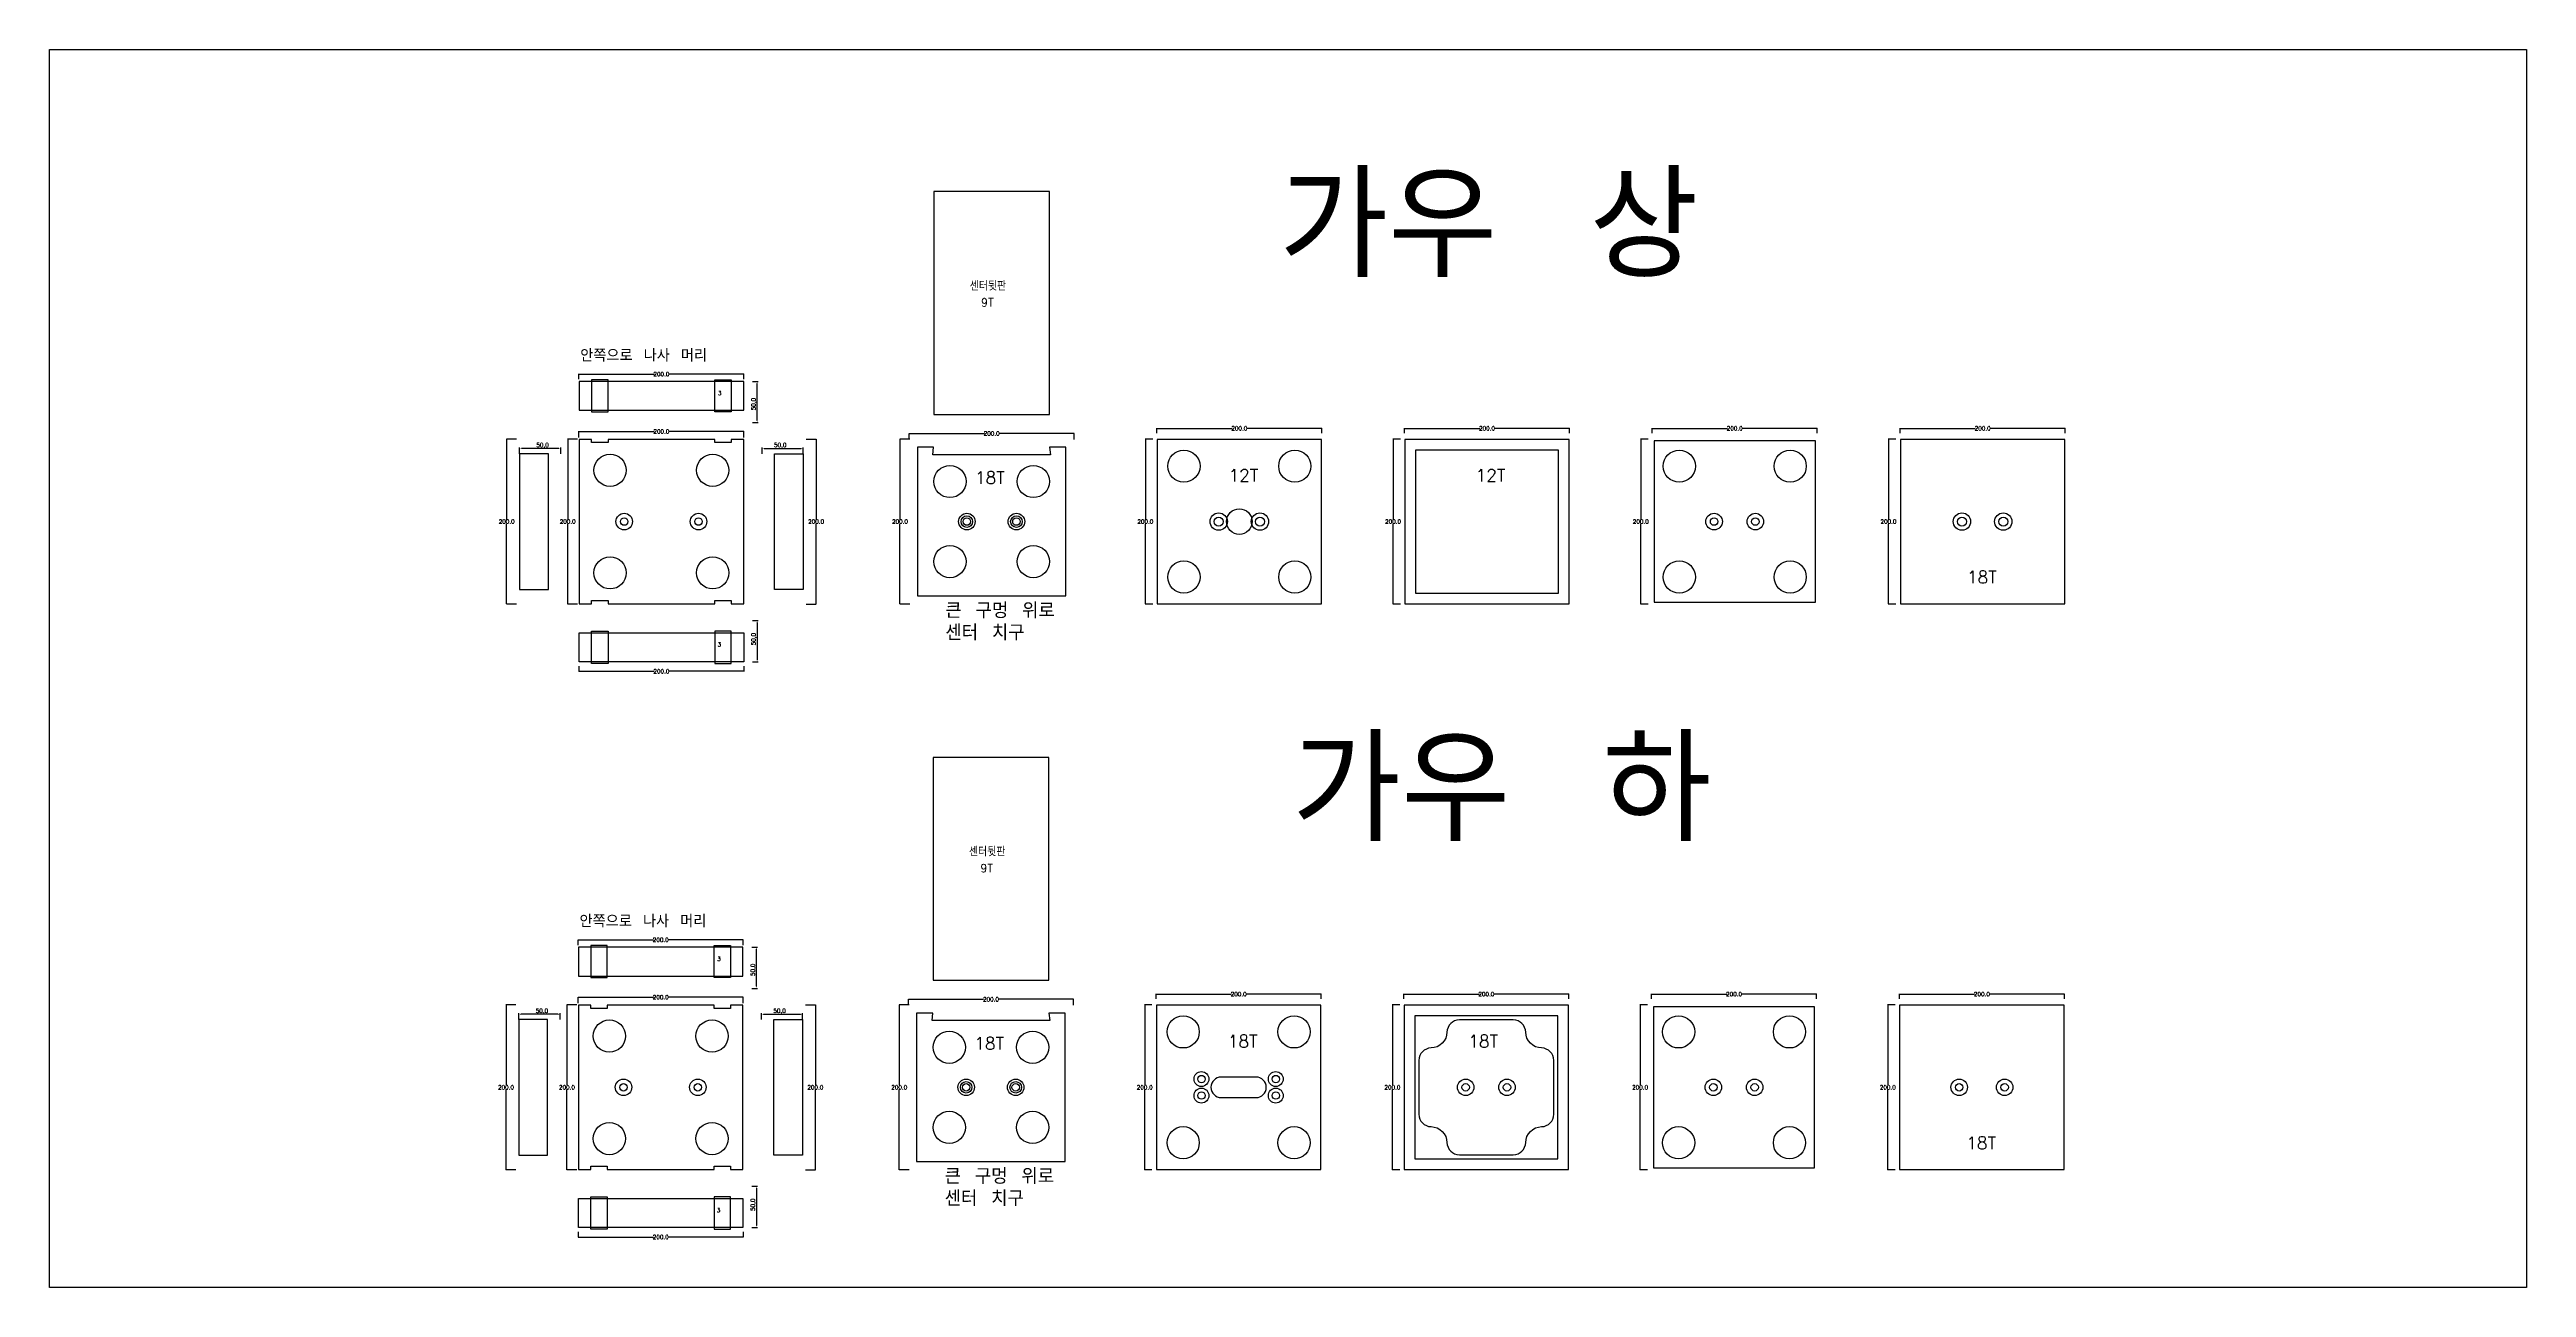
# Model space of a CAD drawing. Header units: millimetres. Extents: x 13291 to 28291, y 200 to 6643.
# Drawn here: x 13291 to 16291, y 4700 to 6200 of the extents above; entities that cross this region are included whole.
import ezdxf

# ---------------------------------------------------------------- set-up
doc = ezdxf.new("R2010")
doc.units = ezdxf.units.MM
for name, color, linetype in [('TEXT', 3, 'Continuous'), ('볼트 구멍', 7, 'Continuous'), ('치구', 7, 'Continuous'), ('치수', 7, 'Continuous')]:
    doc.layers.add(name, color=color, linetype=linetype)
doc.styles.get("Standard").update_dxf_attribs({"font": 'txt.shx', "bigfont": 'whgtxt.shx'})
doc.dimstyles.new('ISO-25', dxfattribs={"dimtxt": 2.5, "dimasz": 2.5, "dimexe": 1.25, "dimexo": 0.625, "dimtad": 1, "dimtxsty": 'Standard', "dimcen": 2.5, "dimadec": 0, "dimazin": 0, "dimtfac": 1, "dimtmove": 0, "dimatfit": 3, "dimfxl": 0, "dimarcsym": 0})
doc.dimstyles.get("Standard").update_dxf_attribs({"dimtxt": 7, "dimasz": 0.18, "dimexe": 0.18, "dimexo": 0.0625, "dimgap": 0.09, "dimtad": 0, "dimtih": 1, "dimtoh": 1, "dimdec": 1, "dimzin": 0, "dimdsep": 46, "dimtxsty": 'Standard', "dimcen": 0.09, "dimadec": 0, "dimazin": 0, "dimtfac": 1, "dimtdec": 1, "dimtofl": 0, "dimtmove": 0, "dimatfit": 3, "dimfxl": 0, "dimtolj": 1, "dimtzin": 0, "dimarcsym": 0})

# ---------------------------------------------------------------- blocks, each defined once
blk = doc.blocks.new('*D528')
at = {"layer": 'Defpoints', "color": 0}
for p in [(14141.3, 4822.4), (14141.3, 4772.4), (14147.5, 4772.4)]:
    blk.add_point(p, dxfattribs=at)
at = {"layer": '치수', "color": 0, "lineweight": -2}
for p, q in [((14142, 4822.4), (14148.8, 4822.4)), ((14147.5, 4819.9), (14147.5, 4774.9)), ((14142, 4772.4), (14148.8, 4772.4))]:
    blk.add_line(p, q, dxfattribs=at)
at = {"layer": '치수', "color": 0}
for points in [[(14147.1, 4819.9), (14147.9, 4819.9), (14147.5, 4822.4)], [(14147.1, 4774.9), (14147.9, 4774.9), (14147.5, 4772.4)]]:
    blk.add_solid(points, dxfattribs=at)
at = {"layer": '치수', "color": 0, "insert": (14144, 4799.9), "char_height": 5, "attachment_point": 5, "rotation": 90}
blk.add_mtext('50,0', dxfattribs=at)
blk = doc.blocks.new('*D529')
at = {"layer": 'Defpoints', "color": 0, "linetype": 'Continuous'}
for p in [(13931.7, 4767.2), (14131.7, 4767.2), (14131.7, 4760.8)]:
    blk.add_point(p, dxfattribs=at)
at = {"layer": '치수', "color": 0, "linetype": 'Continuous', "lineweight": -2}
for p, q in [((13931.7, 4767.2), (13931.7, 4760.7)), ((13931.8, 4760.8), (14022.8, 4760.8)), ((14131.5, 4760.8), (14040.5, 4760.8)), ((14131.7, 4767.2), (14131.7, 4760.7))]:
    blk.add_line(p, q, dxfattribs=at)
at = {"layer": '치수', "color": 0, "linetype": 'Continuous'}
for points in [[(13931.8, 4760.9), (13931.8, 4760.8), (13931.7, 4760.8)], [(14131.5, 4760.9), (14131.5, 4760.8), (14131.7, 4760.8)]]:
    blk.add_solid(points, dxfattribs=at)
at = {"layer": '치수', "color": 0, "linetype": 'Continuous', "insert": (14031.7, 4760.8), "char_height": 5, "attachment_point": 5}
blk.add_mtext('\\A1;200.0', dxfattribs=at)
blk = doc.blocks.new('*D520')
at = {"layer": 'Defpoints', "color": 0, "linetype": 'Continuous'}
for p in [(14626.8, 5042.2), (14617.9, 4842.2), (14626.8, 4842.2)]:
    blk.add_point(p, dxfattribs=at)
at = {"layer": '치수', "color": 0, "linetype": 'Continuous', "lineweight": -2}
for p, q in [((14626.7, 5042.2), (14617.7, 5042.2)), ((14617.9, 5042), (14617.9, 4944.8)), ((14617.9, 4842.4), (14617.9, 4939.6)), ((14626.7, 4842.2), (14617.7, 4842.2))]:
    blk.add_line(p, q, dxfattribs=at)
at = {"layer": '치수', "color": 0, "linetype": 'Continuous'}
for points in [[(14617.8, 5042), (14617.9, 5042), (14617.9, 5042.2)], [(14617.8, 4842.4), (14617.9, 4842.4), (14617.9, 4842.2)]]:
    blk.add_solid(points, dxfattribs=at)
at = {"layer": '치수', "color": 0, "linetype": 'Continuous', "insert": (14617.9, 4942.2), "char_height": 5, "attachment_point": 5}
blk.add_mtext('\\A1;200.0', dxfattribs=at)
blk = doc.blocks.new('*D517')
at = {"layer": 'Defpoints', "color": 0}
for p in [(14141.3, 5112.1), (14147.5, 5112.1), (14141.3, 5062.1)]:
    blk.add_point(p, dxfattribs=at)
at = {"layer": '치수', "color": 0, "lineweight": -2}
for p, q in [((14142, 5112.1), (14148.8, 5112.1)), ((14147.5, 5064.6), (14147.5, 5109.6)), ((14142, 5062.1), (14148.8, 5062.1))]:
    blk.add_line(p, q, dxfattribs=at)
at = {"layer": '치수', "color": 0}
for points in [[(14147.1, 5109.6), (14147.9, 5109.6), (14147.5, 5112.1)], [(14147.1, 5064.6), (14147.9, 5064.6), (14147.5, 5062.1)]]:
    blk.add_solid(points, dxfattribs=at)
at = {"layer": '치수', "color": 0, "insert": (14144, 5084.6), "char_height": 5, "attachment_point": 5, "rotation": 90}
blk.add_mtext('50,0', dxfattribs=at)
blk = doc.blocks.new('*D514')
at = {"layer": 'Defpoints', "color": 0, "linetype": 'Continuous'}
for p in [(13931.7, 5044), (14131.7, 5051.4), (14131.7, 5044)]:
    blk.add_point(p, dxfattribs=at)
at = {"layer": '치수', "color": 0, "linetype": 'Continuous', "lineweight": -2}
for p, q in [((13931.7, 5044.1), (13931.7, 5051.6)), ((13931.8, 5051.4), (14022.8, 5051.4)), ((14131.5, 5051.4), (14040.5, 5051.4)), ((14131.7, 5044.1), (14131.7, 5051.6))]:
    blk.add_line(p, q, dxfattribs=at)
at = {"layer": '치수', "color": 0, "linetype": 'Continuous'}
for points in [[(13931.8, 5051.5), (13931.8, 5051.4), (13931.7, 5051.4)], [(14131.5, 5051.5), (14131.5, 5051.4), (14131.7, 5051.4)]]:
    blk.add_solid(points, dxfattribs=at)
at = {"layer": '치수', "color": 0, "linetype": 'Continuous', "insert": (14031.7, 5051.4), "char_height": 5, "attachment_point": 5}
blk.add_mtext('\\A1;200.0', dxfattribs=at)
blk = doc.blocks.new('*D527')
at = {"layer": 'Defpoints', "color": 0, "linetype": 'Continuous'}
for p in [(13856.4, 5042.2), (13844.3, 4842.2), (13856.4, 4842.2)]:
    blk.add_point(p, dxfattribs=at)
at = {"layer": '치수', "color": 0, "linetype": 'Continuous', "lineweight": -2}
for p, q in [((13856.3, 5042.2), (13844.1, 5042.2)), ((13844.3, 5042), (13844.3, 4944.8)), ((13844.3, 4842.4), (13844.3, 4939.6)), ((13856.3, 4842.2), (13844.1, 4842.2))]:
    blk.add_line(p, q, dxfattribs=at)
at = {"layer": '치수', "color": 0, "linetype": 'Continuous'}
for points in [[(13844.3, 5042), (13844.3, 5042), (13844.3, 5042.2)], [(13844.3, 4842.4), (13844.3, 4842.4), (13844.3, 4842.2)]]:
    blk.add_solid(points, dxfattribs=at)
at = {"layer": '치수', "color": 0, "linetype": 'Continuous', "insert": (13844.3, 4942.2), "char_height": 5, "attachment_point": 5}
blk.add_mtext('\\A1;200.0', dxfattribs=at)
blk = doc.blocks.new('*D525')
at = {"layer": 'Defpoints', "color": 0, "linetype": 'Continuous'}
for p in [(13930.2, 5042.2), (13918.1, 4842.2), (13930.2, 4842.2)]:
    blk.add_point(p, dxfattribs=at)
at = {"layer": '치수', "color": 0, "linetype": 'Continuous', "lineweight": -2}
for p, q in [((13930.1, 5042.2), (13917.9, 5042.2)), ((13918.1, 5042), (13918.1, 4944.8)), ((13918.1, 4842.4), (13918.1, 4939.6)), ((13930.1, 4842.2), (13917.9, 4842.2))]:
    blk.add_line(p, q, dxfattribs=at)
at = {"layer": '치수', "color": 0, "linetype": 'Continuous'}
for points in [[(13918.1, 5042), (13918.2, 5042), (13918.1, 5042.2)], [(13918.1, 4842.4), (13918.2, 4842.4), (13918.1, 4842.2)]]:
    blk.add_solid(points, dxfattribs=at)
at = {"layer": '치수', "color": 0, "linetype": 'Continuous', "insert": (13918.1, 4942.2), "char_height": 5, "attachment_point": 5}
blk.add_mtext('\\A1;200.0', dxfattribs=at)
blk = doc.blocks.new('*D516')
at = {"layer": 'Defpoints', "color": 0}
for p in [(13859.8, 5030.7), (13859.8, 5023.9), (13909.8, 5023.9)]:
    blk.add_point(p, dxfattribs=at)
at = {"layer": '치수', "color": 0, "lineweight": -2}
for p, q in [((13859.8, 5024.5), (13859.8, 5032)), ((13907.3, 5030.7), (13862.3, 5030.7)), ((13909.8, 5024.5), (13909.8, 5032))]:
    blk.add_line(p, q, dxfattribs=at)
at = {"layer": '치수', "color": 0}
for points in [[(13862.3, 5031.1), (13862.3, 5030.3), (13859.8, 5030.7)], [(13907.3, 5031.1), (13907.3, 5030.3), (13909.8, 5030.7)]]:
    blk.add_solid(points, dxfattribs=at)
at = {"layer": '치수', "color": 0, "insert": (13887.8, 5034.2), "char_height": 5, "attachment_point": 5}
blk.add_mtext('50,0', dxfattribs=at)
blk = doc.blocks.new('*D526')
at = {"layer": 'Defpoints', "color": 0, "linetype": 'Continuous'}
for p in [(14207, 5042.2), (14207, 4842.2), (14219, 4842.2)]:
    blk.add_point(p, dxfattribs=at)
at = {"layer": '치수', "color": 0, "linetype": 'Continuous', "lineweight": -2}
for p, q in [((14207, 5042.2), (14219.2, 5042.2)), ((14219, 5042), (14219, 4944.8)), ((14219, 4842.4), (14219, 4939.6)), ((14207, 4842.2), (14219.2, 4842.2))]:
    blk.add_line(p, q, dxfattribs=at)
at = {"layer": '치수', "color": 0, "linetype": 'Continuous'}
for points in [[(14219, 5042), (14219.1, 5042), (14219, 5042.2)], [(14219, 4842.4), (14219.1, 4842.4), (14219, 4842.2)]]:
    blk.add_solid(points, dxfattribs=at)
at = {"layer": '치수', "color": 0, "linetype": 'Continuous', "insert": (14219, 4942.2), "char_height": 5, "attachment_point": 5}
blk.add_mtext('\\A1;200.0', dxfattribs=at)
blk = doc.blocks.new('*D524')
at = {"layer": 'Defpoints', "color": 0, "linetype": 'Continuous'}
for p in [(14332.7, 5042.2), (14320.6, 4842.2), (14332.7, 4842.2)]:
    blk.add_point(p, dxfattribs=at)
at = {"layer": '치수', "color": 0, "linetype": 'Continuous', "lineweight": -2}
for p, q in [((14332.6, 5042.2), (14320.4, 5042.2)), ((14320.6, 5042), (14320.6, 4944.8)), ((14320.6, 4842.4), (14320.6, 4939.6)), ((14332.6, 4842.2), (14320.4, 4842.2))]:
    blk.add_line(p, q, dxfattribs=at)
at = {"layer": '치수', "color": 0, "linetype": 'Continuous'}
for points in [[(14320.6, 5042), (14320.7, 5042), (14320.6, 5042.2)], [(14320.6, 4842.4), (14320.7, 4842.4), (14320.6, 4842.2)]]:
    blk.add_solid(points, dxfattribs=at)
at = {"layer": '치수', "color": 0, "linetype": 'Continuous', "insert": (14320.6, 4942.2), "char_height": 5, "attachment_point": 5}
blk.add_mtext('\\A1;200.0', dxfattribs=at)
blk = doc.blocks.new('*D512')
at = {"layer": 'Defpoints', "color": 0, "linetype": 'Continuous'}
for p in [(14331.7, 5041.5), (14531.7, 5048.9), (14531.7, 5041.5)]:
    blk.add_point(p, dxfattribs=at)
at = {"layer": '치수', "color": 0, "linetype": 'Continuous', "lineweight": -2}
for p, q in [((14331.7, 5041.6), (14331.7, 5049.1)), ((14331.8, 5048.9), (14422.8, 5048.9)), ((14531.5, 5048.9), (14440.5, 5048.9)), ((14531.7, 5041.6), (14531.7, 5049.1))]:
    blk.add_line(p, q, dxfattribs=at)
at = {"layer": '치수', "color": 0, "linetype": 'Continuous'}
for points in [[(14331.8, 5049), (14331.8, 5048.9), (14331.7, 5048.9)], [(14531.5, 5049), (14531.5, 5048.9), (14531.7, 5048.9)]]:
    blk.add_solid(points, dxfattribs=at)
at = {"layer": '치수', "color": 0, "linetype": 'Continuous', "insert": (14431.7, 5048.9), "char_height": 5, "attachment_point": 5}
blk.add_mtext('\\A1;200.0', dxfattribs=at)
blk = doc.blocks.new('*D515')
at = {"layer": 'Defpoints', "color": 0}
for p in [(14153.6, 5023.9), (14203.6, 5030.7), (14203.6, 5023.9)]:
    blk.add_point(p, dxfattribs=at)
at = {"layer": '치수', "color": 0, "lineweight": -2}
for p, q in [((14153.6, 5024.5), (14153.6, 5032)), ((14156.1, 5030.7), (14201.1, 5030.7)), ((14203.6, 5024.5), (14203.6, 5032))]:
    blk.add_line(p, q, dxfattribs=at)
at = {"layer": '치수', "color": 0}
for points in [[(14156.1, 5031.1), (14156.1, 5030.3), (14153.6, 5030.7)], [(14201.1, 5031.1), (14201.1, 5030.3), (14203.6, 5030.7)]]:
    blk.add_solid(points, dxfattribs=at)
at = {"layer": '치수', "color": 0, "insert": (14175.6, 5034.2), "char_height": 5, "attachment_point": 5}
blk.add_mtext('50,0', dxfattribs=at)
blk = doc.blocks.new('*D513')
at = {"layer": 'Defpoints', "color": 0, "linetype": 'Continuous'}
for p in [(13931.7, 5114.5), (14131.7, 5120.9), (14131.7, 5114.5)]:
    blk.add_point(p, dxfattribs=at)
at = {"layer": '치수', "color": 0, "linetype": 'Continuous', "lineweight": -2}
for p, q in [((13931.7, 5114.6), (13931.7, 5121.1)), ((13931.8, 5120.9), (14022.8, 5120.9)), ((14131.5, 5120.9), (14040.5, 5120.9)), ((14131.7, 5114.6), (14131.7, 5121.1))]:
    blk.add_line(p, q, dxfattribs=at)
at = {"layer": '치수', "color": 0, "linetype": 'Continuous'}
for points in [[(13931.8, 5120.9), (13931.8, 5120.9), (13931.7, 5120.9)], [(14131.5, 5120.9), (14131.5, 5120.9), (14131.7, 5120.9)]]:
    blk.add_solid(points, dxfattribs=at)
at = {"layer": '치수', "color": 0, "linetype": 'Continuous', "insert": (14031.7, 5120.9), "char_height": 5, "attachment_point": 5}
blk.add_mtext('\\A1;200.0', dxfattribs=at)
blk = doc.blocks.new('*D510')
at = {"layer": 'Defpoints', "color": 0, "linetype": 'Continuous'}
for p in [(15531.9, 5049.3), (15731.9, 5055.2), (15731.9, 5049.3)]:
    blk.add_point(p, dxfattribs=at)
at = {"layer": '치수', "color": 0, "linetype": 'Continuous', "lineweight": -2}
for p, q in [((15531.9, 5049.4), (15531.9, 5055.4)), ((15532.1, 5055.2), (15623.1, 5055.2)), ((15731.7, 5055.2), (15640.7, 5055.2)), ((15731.9, 5049.4), (15731.9, 5055.4))]:
    blk.add_line(p, q, dxfattribs=at)
at = {"layer": '치수', "color": 0, "linetype": 'Continuous'}
for points in [[(15532.1, 5055.2), (15532.1, 5055.2), (15531.9, 5055.2)], [(15731.7, 5055.2), (15731.7, 5055.2), (15731.9, 5055.2)]]:
    blk.add_solid(points, dxfattribs=at)
at = {"layer": '치수', "color": 0, "linetype": 'Continuous', "insert": (15631.9, 5055.2), "char_height": 5, "attachment_point": 5}
blk.add_mtext('\\A1;200.0', dxfattribs=at)
blk = doc.blocks.new('*D522')
at = {"layer": 'Defpoints', "color": 0, "linetype": 'Continuous'}
for p in [(14931.7, 5049.3), (15131.7, 5055.2), (15131.7, 5049.3)]:
    blk.add_point(p, dxfattribs=at)
at = {"layer": '치수', "color": 0, "linetype": 'Continuous', "lineweight": -2}
for p, q in [((14931.7, 5049.4), (14931.7, 5055.4)), ((14931.8, 5055.2), (15022.8, 5055.2)), ((15131.5, 5055.2), (15040.5, 5055.2)), ((15131.7, 5049.4), (15131.7, 5055.4))]:
    blk.add_line(p, q, dxfattribs=at)
at = {"layer": '치수', "color": 0, "linetype": 'Continuous'}
for points in [[(14931.8, 5055.2), (14931.8, 5055.2), (14931.7, 5055.2)], [(15131.5, 5055.2), (15131.5, 5055.2), (15131.7, 5055.2)]]:
    blk.add_solid(points, dxfattribs=at)
at = {"layer": '치수', "color": 0, "linetype": 'Continuous', "insert": (15031.7, 5055.2), "char_height": 5, "attachment_point": 5}
blk.add_mtext('\\A1;200.0', dxfattribs=at)
blk = doc.blocks.new('*D521')
at = {"layer": 'Defpoints', "color": 0, "linetype": 'Continuous'}
for p in [(14926.8, 5042.2), (14917.9, 4842.2), (14926.8, 4842.2)]:
    blk.add_point(p, dxfattribs=at)
at = {"layer": '치수', "color": 0, "linetype": 'Continuous', "lineweight": -2}
for p, q in [((14926.7, 5042.2), (14917.7, 5042.2)), ((14917.9, 5042), (14917.9, 4944.8)), ((14917.9, 4842.4), (14917.9, 4939.6)), ((14926.7, 4842.2), (14917.7, 4842.2))]:
    blk.add_line(p, q, dxfattribs=at)
at = {"layer": '치수', "color": 0, "linetype": 'Continuous'}
for points in [[(14917.8, 5042), (14917.9, 5042), (14917.9, 5042.2)], [(14917.8, 4842.4), (14917.9, 4842.4), (14917.9, 4842.2)]]:
    blk.add_solid(points, dxfattribs=at)
at = {"layer": '치수', "color": 0, "linetype": 'Continuous', "insert": (14917.9, 4942.2), "char_height": 5, "attachment_point": 5}
blk.add_mtext('\\A1;200.0', dxfattribs=at)
blk = doc.blocks.new('*D523')
at = {"layer": 'Defpoints', "color": 0, "linetype": 'Continuous'}
for p in [(14631.7, 5049.3), (14831.7, 5055.2), (14831.7, 5049.3)]:
    blk.add_point(p, dxfattribs=at)
at = {"layer": '치수', "color": 0, "linetype": 'Continuous', "lineweight": -2}
for p, q in [((14631.7, 5049.4), (14631.7, 5055.4)), ((14631.8, 5055.2), (14722.8, 5055.2)), ((14831.5, 5055.2), (14740.5, 5055.2)), ((14831.7, 5049.4), (14831.7, 5055.4))]:
    blk.add_line(p, q, dxfattribs=at)
at = {"layer": '치수', "color": 0, "linetype": 'Continuous'}
for points in [[(14631.8, 5055.2), (14631.8, 5055.2), (14631.7, 5055.2)], [(14831.5, 5055.2), (14831.5, 5055.2), (14831.7, 5055.2)]]:
    blk.add_solid(points, dxfattribs=at)
at = {"layer": '치수', "color": 0, "linetype": 'Continuous', "insert": (14731.7, 5055.2), "char_height": 5, "attachment_point": 5}
blk.add_mtext('\\A1;200.0', dxfattribs=at)
blk = doc.blocks.new('*D519')
at = {"layer": 'Defpoints', "color": 0, "linetype": 'Continuous'}
for p in [(15226.8, 5042.2), (15217.9, 4842.2), (15226.8, 4842.2)]:
    blk.add_point(p, dxfattribs=at)
at = {"layer": '치수', "color": 0, "linetype": 'Continuous', "lineweight": -2}
for p, q in [((15226.7, 5042.2), (15217.7, 5042.2)), ((15217.9, 5042), (15217.9, 4944.8)), ((15217.9, 4842.4), (15217.9, 4939.6)), ((15226.7, 4842.2), (15217.7, 4842.2))]:
    blk.add_line(p, q, dxfattribs=at)
at = {"layer": '치수', "color": 0, "linetype": 'Continuous'}
for points in [[(15217.8, 5042), (15217.9, 5042), (15217.9, 5042.2)], [(15217.8, 4842.4), (15217.9, 4842.4), (15217.9, 4842.2)]]:
    blk.add_solid(points, dxfattribs=at)
at = {"layer": '치수', "color": 0, "linetype": 'Continuous', "insert": (15217.9, 4942.2), "char_height": 5, "attachment_point": 5}
blk.add_mtext('\\A1;200.0', dxfattribs=at)
blk = doc.blocks.new('*D518')
at = {"layer": 'Defpoints', "color": 0, "linetype": 'Continuous'}
for p in [(15526.8, 5042.2), (15517.9, 4842.2), (15526.8, 4842.2)]:
    blk.add_point(p, dxfattribs=at)
at = {"layer": '치수', "color": 0, "linetype": 'Continuous', "lineweight": -2}
for p, q in [((15526.7, 5042.2), (15517.7, 5042.2)), ((15517.9, 5042), (15517.9, 4944.8)), ((15517.9, 4842.4), (15517.9, 4939.6)), ((15526.7, 4842.2), (15517.7, 4842.2))]:
    blk.add_line(p, q, dxfattribs=at)
at = {"layer": '치수', "color": 0, "linetype": 'Continuous'}
for points in [[(15517.8, 5042), (15517.9, 5042), (15517.9, 5042.2)], [(15517.8, 4842.4), (15517.9, 4842.4), (15517.9, 4842.2)]]:
    blk.add_solid(points, dxfattribs=at)
at = {"layer": '치수', "color": 0, "linetype": 'Continuous', "insert": (15517.9, 4942.2), "char_height": 5, "attachment_point": 5}
blk.add_mtext('\\A1;200.0', dxfattribs=at)
blk = doc.blocks.new('*D511')
at = {"layer": 'Defpoints', "color": 0, "linetype": 'Continuous'}
for p in [(15231.7, 5049.3), (15431.7, 5055.2), (15431.7, 5049.3)]:
    blk.add_point(p, dxfattribs=at)
at = {"layer": '치수', "color": 0, "linetype": 'Continuous', "lineweight": -2}
for p, q in [((15231.7, 5049.4), (15231.7, 5055.4)), ((15231.8, 5055.2), (15322.8, 5055.2)), ((15431.5, 5055.2), (15340.5, 5055.2)), ((15431.7, 5049.4), (15431.7, 5055.4))]:
    blk.add_line(p, q, dxfattribs=at)
at = {"layer": '치수', "color": 0, "linetype": 'Continuous'}
for points in [[(15231.8, 5055.2), (15231.8, 5055.2), (15231.7, 5055.2)], [(15431.5, 5055.2), (15431.5, 5055.2), (15431.7, 5055.2)]]:
    blk.add_solid(points, dxfattribs=at)
at = {"layer": '치수', "color": 0, "linetype": 'Continuous', "insert": (15331.7, 5055.2), "char_height": 5, "attachment_point": 5}
blk.add_mtext('\\A1;200.0', dxfattribs=at)
blk = doc.blocks.new('*D546')
at = {"layer": 'Defpoints', "color": 0, "linetype": 'Continuous'}
for p in [(15527.6, 5727.7), (15518.7, 5527.7), (15527.6, 5527.7)]:
    blk.add_point(p, dxfattribs=at)
at = {"layer": '치수', "color": 0, "linetype": 'Continuous', "lineweight": -2}
for p, q in [((15527.6, 5727.7), (15518.5, 5727.7)), ((15518.7, 5727.5), (15518.7, 5630.3)), ((15518.7, 5527.9), (15518.7, 5625.1)), ((15527.6, 5527.7), (15518.5, 5527.7))]:
    blk.add_line(p, q, dxfattribs=at)
at = {"layer": '치수', "color": 0, "linetype": 'Continuous'}
for points in [[(15518.7, 5727.5), (15518.7, 5727.5), (15518.7, 5727.7)], [(15518.7, 5527.9), (15518.7, 5527.9), (15518.7, 5527.7)]]:
    blk.add_solid(points, dxfattribs=at)
at = {"layer": '치수', "color": 0, "linetype": 'Continuous', "insert": (15518.7, 5627.7), "char_height": 5, "attachment_point": 5}
blk.add_mtext('\\A1;200.0', dxfattribs=at)
blk = doc.blocks.new('*D545')
at = {"layer": 'Defpoints', "color": 0, "linetype": 'Continuous'}
for p in [(15227.6, 5727.7), (15218.7, 5527.7), (15227.6, 5527.7)]:
    blk.add_point(p, dxfattribs=at)
at = {"layer": '치수', "color": 0, "linetype": 'Continuous', "lineweight": -2}
for p, q in [((15227.6, 5727.7), (15218.5, 5727.7)), ((15218.7, 5727.5), (15218.7, 5630.3)), ((15218.7, 5527.9), (15218.7, 5625.1)), ((15227.6, 5527.7), (15218.5, 5527.7))]:
    blk.add_line(p, q, dxfattribs=at)
at = {"layer": '치수', "color": 0, "linetype": 'Continuous'}
for points in [[(15218.7, 5727.5), (15218.7, 5727.5), (15218.7, 5727.7)], [(15218.7, 5527.9), (15218.7, 5527.9), (15218.7, 5527.7)]]:
    blk.add_solid(points, dxfattribs=at)
at = {"layer": '치수', "color": 0, "linetype": 'Continuous', "insert": (15218.7, 5627.7), "char_height": 5, "attachment_point": 5}
blk.add_mtext('\\A1;200.0', dxfattribs=at)
blk = doc.blocks.new('*D543')
at = {"layer": 'Defpoints', "color": 0, "linetype": 'Continuous'}
for p in [(14927.6, 5727.7), (14918.7, 5527.7), (14927.6, 5527.7)]:
    blk.add_point(p, dxfattribs=at)
at = {"layer": '치수', "color": 0, "linetype": 'Continuous', "lineweight": -2}
for p, q in [((14927.6, 5727.7), (14918.5, 5727.7)), ((14918.7, 5727.5), (14918.7, 5630.3)), ((14918.7, 5527.9), (14918.7, 5625.1)), ((14927.6, 5527.7), (14918.5, 5527.7))]:
    blk.add_line(p, q, dxfattribs=at)
at = {"layer": '치수', "color": 0, "linetype": 'Continuous'}
for points in [[(14918.7, 5727.5), (14918.7, 5727.5), (14918.7, 5727.7)], [(14918.7, 5527.9), (14918.7, 5527.9), (14918.7, 5527.7)]]:
    blk.add_solid(points, dxfattribs=at)
at = {"layer": '치수', "color": 0, "linetype": 'Continuous', "insert": (14918.7, 5627.7), "char_height": 5, "attachment_point": 5}
blk.add_mtext('\\A1;200.0', dxfattribs=at)
blk = doc.blocks.new('*D538')
at = {"layer": 'Defpoints', "color": 0, "linetype": 'Continuous'}
for p in [(14207.8, 5727.7), (14207.8, 5527.7), (14219.9, 5527.7)]:
    blk.add_point(p, dxfattribs=at)
at = {"layer": '치수', "color": 0, "linetype": 'Continuous', "lineweight": -2}
for p, q in [((14207.9, 5727.7), (14220.1, 5727.7)), ((14219.9, 5727.5), (14219.9, 5630.3)), ((14219.9, 5527.9), (14219.9, 5625.1)), ((14207.9, 5527.7), (14220.1, 5527.7))]:
    blk.add_line(p, q, dxfattribs=at)
at = {"layer": '치수', "color": 0, "linetype": 'Continuous'}
for points in [[(14219.8, 5727.5), (14219.9, 5727.5), (14219.9, 5727.7)], [(14219.8, 5527.9), (14219.9, 5527.9), (14219.9, 5527.7)]]:
    blk.add_solid(points, dxfattribs=at)
at = {"layer": '치수', "color": 0, "linetype": 'Continuous', "insert": (14219.9, 5627.7), "char_height": 5, "attachment_point": 5}
blk.add_mtext('\\A1;200.0', dxfattribs=at)
blk = doc.blocks.new('*D536')
at = {"layer": 'Defpoints', "color": 0, "linetype": 'Continuous'}
for p in [(13931.1, 5727.7), (13919, 5527.7), (13931.1, 5527.7)]:
    blk.add_point(p, dxfattribs=at)
at = {"layer": '치수', "color": 0, "linetype": 'Continuous', "lineweight": -2}
for p, q in [((13931, 5727.7), (13918.8, 5727.7)), ((13919, 5727.5), (13919, 5630.3)), ((13919, 5527.9), (13919, 5625.1)), ((13931, 5527.7), (13918.8, 5527.7))]:
    blk.add_line(p, q, dxfattribs=at)
at = {"layer": '치수', "color": 0, "linetype": 'Continuous'}
for points in [[(13919, 5727.5), (13919, 5727.5), (13919, 5727.7)], [(13919, 5527.9), (13919, 5527.9), (13919, 5527.7)]]:
    blk.add_solid(points, dxfattribs=at)
at = {"layer": '치수', "color": 0, "linetype": 'Continuous', "insert": (13919, 5627.7), "char_height": 5, "attachment_point": 5}
blk.add_mtext('\\A1;200.0', dxfattribs=at)
blk = doc.blocks.new('*D535')
at = {"layer": 'Defpoints', "color": 0, "linetype": 'Continuous'}
for p in [(13857.2, 5727.7), (13845.1, 5527.7), (13857.2, 5527.7)]:
    blk.add_point(p, dxfattribs=at)
at = {"layer": '치수', "color": 0, "linetype": 'Continuous', "lineweight": -2}
for p, q in [((13857.2, 5727.7), (13845, 5727.7)), ((13845.1, 5727.5), (13845.1, 5630.3)), ((13845.1, 5527.9), (13845.1, 5625.1)), ((13857.2, 5527.7), (13845, 5527.7))]:
    blk.add_line(p, q, dxfattribs=at)
at = {"layer": '치수', "color": 0, "linetype": 'Continuous'}
for points in [[(13845.1, 5727.5), (13845.2, 5727.5), (13845.1, 5727.7)], [(13845.1, 5527.9), (13845.2, 5527.9), (13845.1, 5527.7)]]:
    blk.add_solid(points, dxfattribs=at)
at = {"layer": '치수', "color": 0, "linetype": 'Continuous', "insert": (13845.1, 5627.7), "char_height": 5, "attachment_point": 5}
blk.add_mtext('\\A1;200.0', dxfattribs=at)
blk = doc.blocks.new('*D532')
at = {"layer": 'Defpoints', "color": 0, "linetype": 'Continuous'}
for p in [(14627.6, 5727.7), (14618.7, 5527.7), (14627.6, 5527.7)]:
    blk.add_point(p, dxfattribs=at)
at = {"layer": '치수', "color": 0, "linetype": 'Continuous', "lineweight": -2}
for p, q in [((14627.6, 5727.7), (14618.5, 5727.7)), ((14618.7, 5727.5), (14618.7, 5630.3)), ((14618.7, 5527.9), (14618.7, 5625.1)), ((14627.6, 5527.7), (14618.5, 5527.7))]:
    blk.add_line(p, q, dxfattribs=at)
at = {"layer": '치수', "color": 0, "linetype": 'Continuous'}
for points in [[(14618.7, 5727.5), (14618.7, 5727.5), (14618.7, 5727.7)], [(14618.7, 5527.9), (14618.7, 5527.9), (14618.7, 5527.7)]]:
    blk.add_solid(points, dxfattribs=at)
at = {"layer": '치수', "color": 0, "linetype": 'Continuous', "insert": (14618.7, 5627.7), "char_height": 5, "attachment_point": 5}
blk.add_mtext('\\A1;200.0', dxfattribs=at)
blk = doc.blocks.new('*D531')
at = {"layer": 'Defpoints', "color": 0, "linetype": 'Continuous'}
for p in [(13932.5, 5452.7), (14132.5, 5452.7), (14132.5, 5446.3)]:
    blk.add_point(p, dxfattribs=at)
at = {"layer": '치수', "color": 0, "linetype": 'Continuous', "lineweight": -2}
for p, q in [((13932.5, 5452.7), (13932.5, 5446.2)), ((13932.7, 5446.3), (14023.7, 5446.3)), ((14132.3, 5446.3), (14041.4, 5446.3)), ((14132.5, 5452.7), (14132.5, 5446.2))]:
    blk.add_line(p, q, dxfattribs=at)
at = {"layer": '치수', "color": 0, "linetype": 'Continuous'}
for points in [[(13932.7, 5446.4), (13932.7, 5446.3), (13932.5, 5446.3)], [(14132.3, 5446.4), (14132.3, 5446.3), (14132.5, 5446.3)]]:
    blk.add_solid(points, dxfattribs=at)
at = {"layer": '치수', "color": 0, "linetype": 'Continuous', "insert": (14032.5, 5446.3), "char_height": 5, "attachment_point": 5}
blk.add_mtext('\\A1;200.0', dxfattribs=at)
blk = doc.blocks.new('*D530')
at = {"layer": 'Defpoints', "color": 0}
for p in [(14142.2, 5507.8), (14142.2, 5457.8), (14148.4, 5457.8)]:
    blk.add_point(p, dxfattribs=at)
at = {"layer": '치수', "color": 0, "lineweight": -2}
for p, q in [((14142.8, 5507.8), (14149.6, 5507.8)), ((14148.4, 5505.3), (14148.4, 5460.3)), ((14142.8, 5457.8), (14149.6, 5457.8))]:
    blk.add_line(p, q, dxfattribs=at)
at = {"layer": '치수', "color": 0}
for points in [[(14148, 5505.3), (14148.8, 5505.3), (14148.4, 5507.8)], [(14148, 5460.3), (14148.8, 5460.3), (14148.4, 5457.8)]]:
    blk.add_solid(points, dxfattribs=at)
at = {"layer": '치수', "color": 0, "insert": (14144.8, 5485.3), "char_height": 5, "attachment_point": 5, "rotation": 90}
blk.add_mtext('50,0', dxfattribs=at)
blk = doc.blocks.new('*D540')
at = {"layer": 'Defpoints', "color": 0, "linetype": 'Continuous'}
for p in [(13932.5, 5800), (14132.5, 5806.4), (14132.5, 5800)]:
    blk.add_point(p, dxfattribs=at)
at = {"layer": '치수', "color": 0, "linetype": 'Continuous', "lineweight": -2}
for p, q in [((13932.5, 5800.1), (13932.5, 5806.6)), ((13932.7, 5806.4), (14023.7, 5806.4)), ((14132.3, 5806.4), (14041.4, 5806.4)), ((14132.5, 5800.1), (14132.5, 5806.6))]:
    blk.add_line(p, q, dxfattribs=at)
at = {"layer": '치수', "color": 0, "linetype": 'Continuous'}
for points in [[(13932.7, 5806.4), (13932.7, 5806.4), (13932.5, 5806.4)], [(14132.3, 5806.4), (14132.3, 5806.4), (14132.5, 5806.4)]]:
    blk.add_solid(points, dxfattribs=at)
at = {"layer": '치수', "color": 0, "linetype": 'Continuous', "insert": (14032.5, 5806.4), "char_height": 5, "attachment_point": 5}
blk.add_mtext('\\A1;200.0', dxfattribs=at)
blk = doc.blocks.new('*D534')
at = {"layer": 'Defpoints', "color": 0, "linetype": 'Continuous'}
for p in [(14132.5, 5736.9), (13932.5, 5729.5), (14132.5, 5729.5)]:
    blk.add_point(p, dxfattribs=at)
at = {"layer": '치수', "color": 0, "linetype": 'Continuous', "lineweight": -2}
for p, q in [((13932.5, 5729.6), (13932.5, 5737.1)), ((13932.7, 5736.9), (14023.7, 5736.9)), ((14132.3, 5736.9), (14041.4, 5736.9)), ((14132.5, 5729.6), (14132.5, 5737.1))]:
    blk.add_line(p, q, dxfattribs=at)
at = {"layer": '치수', "color": 0, "linetype": 'Continuous'}
for points in [[(13932.7, 5737), (13932.7, 5736.9), (13932.5, 5736.9)], [(14132.3, 5737), (14132.3, 5736.9), (14132.5, 5736.9)]]:
    blk.add_solid(points, dxfattribs=at)
at = {"layer": '치수', "color": 0, "linetype": 'Continuous', "insert": (14032.5, 5736.9), "char_height": 5, "attachment_point": 5}
blk.add_mtext('\\A1;200.0', dxfattribs=at)
blk = doc.blocks.new('*D537')
at = {"layer": 'Defpoints', "color": 0}
for p in [(13860.6, 5716.2), (13860.6, 5709.4), (13910.6, 5709.4)]:
    blk.add_point(p, dxfattribs=at)
at = {"layer": '치수', "color": 0, "lineweight": -2}
for p, q in [((13860.6, 5710), (13860.6, 5717.4)), ((13908.1, 5716.2), (13863.1, 5716.2)), ((13910.6, 5710), (13910.6, 5717.4))]:
    blk.add_line(p, q, dxfattribs=at)
at = {"layer": '치수', "color": 0}
for points in [[(13863.1, 5716.6), (13863.1, 5715.8), (13860.6, 5716.2)], [(13908.1, 5716.6), (13908.1, 5715.8), (13910.6, 5716.2)]]:
    blk.add_solid(points, dxfattribs=at)
at = {"layer": '치수', "color": 0, "insert": (13888.6, 5719.7), "char_height": 5, "attachment_point": 5}
blk.add_mtext('50,0', dxfattribs=at)
blk = doc.blocks.new('*D533')
at = {"layer": 'Defpoints', "color": 0}
for p in [(14142.2, 5797.6), (14148.4, 5797.6), (14142.2, 5747.6)]:
    blk.add_point(p, dxfattribs=at)
at = {"layer": '치수', "color": 0, "lineweight": -2}
for p, q in [((14142.8, 5797.6), (14149.6, 5797.6)), ((14148.4, 5750.1), (14148.4, 5795.1)), ((14142.8, 5747.6), (14149.6, 5747.6))]:
    blk.add_line(p, q, dxfattribs=at)
at = {"layer": '치수', "color": 0}
for points in [[(14148, 5795.1), (14148.8, 5795.1), (14148.4, 5797.6)], [(14148, 5750.1), (14148.8, 5750.1), (14148.4, 5747.6)]]:
    blk.add_solid(points, dxfattribs=at)
at = {"layer": '치수', "color": 0, "insert": (14144.8, 5770.1), "char_height": 5, "attachment_point": 5, "rotation": 90}
blk.add_mtext('50,0', dxfattribs=at)
blk = doc.blocks.new('*D539')
at = {"layer": 'Defpoints', "color": 0}
for p in [(14154.4, 5709.4), (14204.4, 5716.2), (14204.4, 5709.4)]:
    blk.add_point(p, dxfattribs=at)
at = {"layer": '치수', "color": 0, "lineweight": -2}
for p, q in [((14154.4, 5710), (14154.4, 5717.4)), ((14156.9, 5716.2), (14201.9, 5716.2)), ((14204.4, 5710), (14204.4, 5717.4))]:
    blk.add_line(p, q, dxfattribs=at)
at = {"layer": '치수', "color": 0}
for points in [[(14156.9, 5716.6), (14156.9, 5715.8), (14154.4, 5716.2)], [(14201.9, 5716.6), (14201.9, 5715.8), (14204.4, 5716.2)]]:
    blk.add_solid(points, dxfattribs=at)
at = {"layer": '치수', "color": 0, "insert": (14176.4, 5719.7), "char_height": 5, "attachment_point": 5}
blk.add_mtext('50,0', dxfattribs=at)
blk = doc.blocks.new('*D541')
at = {"layer": 'Defpoints', "color": 0, "linetype": 'Continuous'}
for p in [(15532.8, 5734.8), (15732.8, 5740.7), (15732.8, 5734.8)]:
    blk.add_point(p, dxfattribs=at)
at = {"layer": '치수', "color": 0, "linetype": 'Continuous', "lineweight": -2}
for p, q in [((15532.8, 5734.9), (15532.8, 5740.9)), ((15532.9, 5740.7), (15623.9, 5740.7)), ((15732.6, 5740.7), (15641.6, 5740.7)), ((15732.8, 5734.9), (15732.8, 5740.9))]:
    blk.add_line(p, q, dxfattribs=at)
at = {"layer": '치수', "color": 0, "linetype": 'Continuous'}
for points in [[(15532.9, 5740.7), (15532.9, 5740.7), (15532.8, 5740.7)], [(15732.6, 5740.7), (15732.6, 5740.7), (15732.8, 5740.7)]]:
    blk.add_solid(points, dxfattribs=at)
at = {"layer": '치수', "color": 0, "linetype": 'Continuous', "insert": (15632.8, 5740.7), "char_height": 5, "attachment_point": 5}
blk.add_mtext('\\A1;200.0', dxfattribs=at)
blk = doc.blocks.new('*D542')
at = {"layer": 'Defpoints', "color": 0, "linetype": 'Continuous'}
for p in [(14932.5, 5734.8), (15132.5, 5740.7), (15132.5, 5734.8)]:
    blk.add_point(p, dxfattribs=at)
at = {"layer": '치수', "color": 0, "linetype": 'Continuous', "lineweight": -2}
for p, q in [((14932.5, 5734.9), (14932.5, 5740.9)), ((14932.7, 5740.7), (15023.7, 5740.7)), ((15132.3, 5740.7), (15041.4, 5740.7)), ((15132.5, 5734.9), (15132.5, 5740.9))]:
    blk.add_line(p, q, dxfattribs=at)
at = {"layer": '치수', "color": 0, "linetype": 'Continuous'}
for points in [[(14932.7, 5740.7), (14932.7, 5740.7), (14932.5, 5740.7)], [(15132.3, 5740.7), (15132.3, 5740.7), (15132.5, 5740.7)]]:
    blk.add_solid(points, dxfattribs=at)
at = {"layer": '치수', "color": 0, "linetype": 'Continuous', "insert": (15032.5, 5740.7), "char_height": 5, "attachment_point": 5}
blk.add_mtext('\\A1;200.0', dxfattribs=at)
blk = doc.blocks.new('*D544')
at = {"layer": 'Defpoints', "color": 0, "linetype": 'Continuous'}
for p in [(14632.5, 5734.8), (14832.5, 5740.7), (14832.5, 5734.8)]:
    blk.add_point(p, dxfattribs=at)
at = {"layer": '치수', "color": 0, "linetype": 'Continuous', "lineweight": -2}
for p, q in [((14632.5, 5734.9), (14632.5, 5740.9)), ((14632.7, 5740.7), (14723.7, 5740.7)), ((14832.3, 5740.7), (14741.4, 5740.7)), ((14832.5, 5734.9), (14832.5, 5740.9))]:
    blk.add_line(p, q, dxfattribs=at)
at = {"layer": '치수', "color": 0, "linetype": 'Continuous'}
for points in [[(14632.7, 5740.7), (14632.7, 5740.7), (14632.5, 5740.7)], [(14832.3, 5740.7), (14832.3, 5740.7), (14832.5, 5740.7)]]:
    blk.add_solid(points, dxfattribs=at)
at = {"layer": '치수', "color": 0, "linetype": 'Continuous', "insert": (14732.5, 5740.7), "char_height": 5, "attachment_point": 5}
blk.add_mtext('\\A1;200.0', dxfattribs=at)
blk = doc.blocks.new('*D547')
at = {"layer": 'Defpoints', "color": 0, "linetype": 'Continuous'}
for p in [(15232.5, 5734.8), (15432.5, 5740.7), (15432.5, 5734.8)]:
    blk.add_point(p, dxfattribs=at)
at = {"layer": '치수', "color": 0, "linetype": 'Continuous', "lineweight": -2}
for p, q in [((15232.5, 5734.9), (15232.5, 5740.9)), ((15232.7, 5740.7), (15323.7, 5740.7)), ((15432.3, 5740.7), (15341.4, 5740.7)), ((15432.5, 5734.9), (15432.5, 5740.9))]:
    blk.add_line(p, q, dxfattribs=at)
at = {"layer": '치수', "color": 0, "linetype": 'Continuous'}
for points in [[(15232.7, 5740.7), (15232.7, 5740.7), (15232.5, 5740.7)], [(15432.3, 5740.7), (15432.3, 5740.7), (15432.5, 5740.7)]]:
    blk.add_solid(points, dxfattribs=at)
at = {"layer": '치수', "color": 0, "linetype": 'Continuous', "insert": (15332.5, 5740.7), "char_height": 5, "attachment_point": 5}
blk.add_mtext('\\A1;200.0', dxfattribs=at)
blk = doc.blocks.new('*D574')
at = {"layer": 'Defpoints', "color": 0, "linetype": 'Continuous'}
for p in [(14333.6, 5727.7), (14321.5, 5527.7), (14333.6, 5527.7)]:
    blk.add_point(p, dxfattribs=at)
at = {"layer": '치수', "color": 0, "linetype": 'Continuous', "lineweight": -2}
for p, q in [((14333.5, 5727.7), (14321.3, 5727.7)), ((14321.5, 5727.5), (14321.5, 5630.3)), ((14321.5, 5527.9), (14321.5, 5625.1)), ((14333.5, 5527.7), (14321.3, 5527.7))]:
    blk.add_line(p, q, dxfattribs=at)
at = {"layer": '치수', "color": 0, "linetype": 'Continuous'}
for points in [[(14321.5, 5727.5), (14321.5, 5727.5), (14321.5, 5727.7)], [(14321.5, 5527.9), (14321.5, 5527.9), (14321.5, 5527.7)]]:
    blk.add_solid(points, dxfattribs=at)
at = {"layer": '치수', "color": 0, "linetype": 'Continuous', "insert": (14321.5, 5627.7), "char_height": 5, "attachment_point": 5}
blk.add_mtext('\\A1;200.0', dxfattribs=at)
blk = doc.blocks.new('*D575')
at = {"layer": 'Defpoints', "color": 0, "linetype": 'Continuous'}
for p in [(14532.5, 5734.4), (14332.5, 5727), (14532.5, 5727)]:
    blk.add_point(p, dxfattribs=at)
at = {"layer": '치수', "color": 0, "linetype": 'Continuous', "lineweight": -2}
for p, q in [((14332.5, 5727.1), (14332.5, 5734.6)), ((14332.7, 5734.4), (14423.7, 5734.4)), ((14532.3, 5734.4), (14441.4, 5734.4)), ((14532.5, 5727.1), (14532.5, 5734.6))]:
    blk.add_line(p, q, dxfattribs=at)
at = {"layer": '치수', "color": 0, "linetype": 'Continuous'}
for points in [[(14332.7, 5734.5), (14332.7, 5734.4), (14332.5, 5734.4)], [(14532.3, 5734.5), (14532.3, 5734.4), (14532.5, 5734.4)]]:
    blk.add_solid(points, dxfattribs=at)
at = {"layer": '치수', "color": 0, "linetype": 'Continuous', "insert": (14432.5, 5734.4), "char_height": 5, "attachment_point": 5}
blk.add_mtext('\\A1;200.0', dxfattribs=at)

msp = doc.modelspace()

# ---------------------------------------------------------------- linework, layer by layer
at = {"color": 1}
for points in [[(14362.511, 5757.514), (14502.511, 5757.514), (14502.511, 6027.514), (14362.511, 6027.514)], [(14361.655, 5072.026), (14501.655, 5072.026), (14501.655, 5342.026), (14361.655, 5342.026)]]:
    msp.add_lwpolyline(points, close=True, dxfattribs=at)
at = {"layer": 'TEXT', "color": 6}
msp.add_lwpolyline([(13291.441, 4699.699), (13291.441, 6199.699), (16291.441, 6199.699), (16291.441, 4699.699)], close=True, dxfattribs=at)
at = {"layer": '볼트 구멍', "color": 3}
msp.add_lwpolyline([(14752.655, 4954.723), (14710.655, 4954.723, 1), (14710.655, 4929.723), (14752.655, 4929.723, 1)], format="xyb", close=True, dxfattribs=at)
for centre, radius in [((14732.511, 5627.711), 15.5), ((13987.511, 5627.711), 4.5), ((14077.511, 5627.711), 4.5), ((14402.511, 5627.711), 4.5), ((14462.511, 5627.711), 4.5), ((14707.511, 5627.711), 5.5), ((14757.511, 5627.711), 5.5), ((15307.511, 5627.711), 4.5), ((15357.511, 5627.711), 4.5), ((15607.761, 5627.711), 5.5), ((15657.761, 5627.711), 5.5), ((14686.655, 4952.223), 4.5), ((14776.655, 4952.223), 4.5), ((13986.655, 4942.223), 4.5), ((14076.655, 4942.223), 4.5), ((14401.655, 4942.223), 4.5), ((14461.655, 4942.223), 4.5), ((14686.655, 4932.223), 4.5), ((14776.655, 4932.223), 4.5), ((15006.655, 4942.223), 4.5), ((15056.655, 4942.223), 4.5), ((15306.655, 4942.223), 4.5), ((15356.655, 4942.223), 4.5), ((15604.405, 4942.223), 4.5), ((15659.405, 4942.223), 4.5)]:
    msp.add_circle(centre, radius, dxfattribs=at)
at = {"layer": '볼트 구멍', "color": 2}
for centre in [(13987.511, 5627.711), (14077.511, 5627.711), (13986.655, 4942.223), (14076.655, 4942.223)]:
    msp.add_circle(centre, 10, dxfattribs=at)
at = {"layer": '볼트 구멍', "color": 1}
for centre in [(14402.511, 5627.711), (14462.511, 5627.711), (14401.655, 4942.223), (14461.655, 4942.223)]:
    msp.add_circle(centre, 10, dxfattribs=at)
at = {"layer": '볼트 구멍', "color": 6}
for centre, radius in [((14402.511, 5627.711), 7), ((14462.511, 5627.711), 7), ((14707.511, 5627.711), 10.5), ((14757.511, 5627.711), 10.5), ((15307.511, 5627.711), 10), ((15357.511, 5627.711), 10), ((15607.761, 5627.711), 10.5), ((15657.761, 5627.711), 10.5), ((14686.655, 4952.223), 9), ((14776.655, 4952.223), 9), ((15006.655, 4942.223), 10), ((15056.655, 4942.223), 10), ((15306.655, 4942.223), 10), ((15356.655, 4942.223), 10), ((15604.405, 4942.223), 10), ((15659.405, 4942.223), 10), ((14401.655, 4942.223), 7), ((14461.655, 4942.223), 7), ((14686.655, 4932.223), 9), ((14776.655, 4932.223), 9)]:
    msp.add_circle(centre, radius, dxfattribs=at)
at = {"layer": '치구'}
for points in [[(13932.861, 5762.58), (14132.161, 5762.58), (14132.161, 5797.58), (13932.861, 5797.58)], [(13895.611, 5709.961), (13860.611, 5709.961), (13860.611, 5545.461), (13895.611, 5545.461)], [(13932.861, 5528.061), (13947.861, 5528.061), (13947.861, 5532.061), (13967.861, 5532.061), (13967.861, 5528.061), (14097.161, 5528.061), (14097.161, 5532.061), (14117.161, 5532.061), (14117.161, 5528.061), (14132.161, 5528.061), (14132.161, 5727.361), (14117.161, 5727.361), (14117.161, 5723.361), (14097.161, 5723.361), (14097.161, 5727.361), (13967.861, 5727.361), (13967.861, 5723.361), (13947.861, 5723.361), (13947.861, 5727.361), (13932.861, 5727.361)], [(14169.411, 5709.961), (14204.411, 5709.961), (14204.411, 5545.461), (14169.411, 5545.461)], [(14362.261, 5717.711), (14342.511, 5717.711), (14342.511, 5537.711), (14522.511, 5537.711), (14522.511, 5717.711), (14502.761, 5717.711), (14503.761, 5708.711), (14361.261, 5708.711)], [(14632.861, 5727.361), (14632.861, 5528.061), (14832.161, 5528.061), (14832.161, 5727.361)], [(14932.861, 5727.361), (14932.861, 5528.061), (15132.161, 5528.061), (15132.161, 5727.361)], [(14945.861, 5714.361), (14945.861, 5541.061), (15119.161, 5541.061), (15119.161, 5714.361)], [(15234.861, 5725.361), (15234.861, 5530.061), (15430.161, 5530.061), (15430.161, 5725.361)], [(15533.111, 5727.361), (15533.111, 5528.061), (15732.411, 5528.061), (15732.411, 5727.361)], [(13932.861, 5492.842), (14132.161, 5492.842), (14132.161, 5457.842), (13932.861, 5457.842)], [(13932.005, 5077.092), (14131.305, 5077.092), (14131.305, 5112.092), (13932.005, 5112.092)], [(13932.005, 4842.573), (13947.005, 4842.573), (13947.005, 4846.573), (13967.005, 4846.573), (13967.005, 4842.573), (14096.305, 4842.573), (14096.305, 4846.573), (14116.305, 4846.573), (14116.305, 4842.573), (14131.305, 4842.573), (14131.305, 5041.873), (14116.305, 5041.873), (14116.305, 5037.873), (14096.305, 5037.873), (14096.305, 5041.873), (13967.005, 5041.873), (13967.005, 5037.873), (13947.005, 5037.873), (13947.005, 5041.873), (13932.005, 5041.873)], [(14632.005, 5041.873), (14632.005, 4842.573), (14831.305, 4842.573), (14831.305, 5041.873)], [(14932.005, 5041.873), (14932.005, 4842.573), (15131.305, 4842.573), (15131.305, 5041.873)], [(15532.255, 5041.873), (15532.255, 4842.573), (15731.555, 4842.573), (15731.555, 5041.873)], [(13894.755, 5024.473), (13859.755, 5024.473), (13859.755, 4859.973), (13894.755, 4859.973)], [(14168.555, 5024.473), (14203.555, 5024.473), (14203.555, 4859.973), (14168.555, 4859.973)], [(14361.405, 5032.223), (14341.655, 5032.223), (14341.655, 4852.223), (14521.655, 4852.223), (14521.655, 5032.223), (14501.905, 5032.223), (14502.905, 5023.223), (14360.405, 5023.223)], [(14945.005, 5028.873), (14945.005, 4855.573), (15118.305, 4855.573), (15118.305, 5028.873)], [(15234.005, 5039.873), (15234.005, 4844.573), (15429.305, 4844.573), (15429.305, 5039.873)], [(13932.005, 4807.354), (14131.305, 4807.354), (14131.305, 4772.354), (13932.005, 4772.354)]]:
    msp.add_lwpolyline(points, close=True, dxfattribs=at)
at = {"layer": '치구', "color": 1}
for points in [[(13947.861, 5760.58), (13967.861, 5760.58), (13967.861, 5799.577), (13947.861, 5799.577)], [(14117.161, 5760.58), (14097.161, 5760.58), (14097.161, 5799.577), (14117.161, 5799.577)], [(13947.861, 5494.842), (13967.861, 5494.842), (13967.861, 5455.844), (13947.861, 5455.844)], [(14117.161, 5494.842), (14097.161, 5494.842), (14097.161, 5455.844), (14117.161, 5455.844)], [(13947.005, 5075.092), (13967.005, 5075.092), (13967.005, 5114.09), (13947.005, 5114.09)], [(14116.305, 5075.092), (14096.305, 5075.092), (14096.305, 5114.09), (14116.305, 5114.09)], [(13947.005, 4809.354), (13967.005, 4809.354), (13967.005, 4770.357), (13947.005, 4770.357)], [(14116.305, 4809.354), (14096.305, 4809.354), (14096.305, 4770.357), (14116.305, 4770.357)]]:
    msp.add_lwpolyline(points, close=True, dxfattribs=at)
at = {"layer": '치구'}
msp.add_lwpolyline([(14950.005, 4974.877), (14950.005, 4909.57, 0.40997493), (14964.788, 4894.571, -0.40574887), (14984.003, 4875.356, 0.40997493), (14999.002, 4860.573), (15064.309, 4860.573, 0.40997493), (15079.307, 4875.356, -0.40574887), (15098.523, 4894.571, 0.40997493), (15113.305, 4909.57), (15113.305, 4974.877, 0.40997493), (15098.523, 4989.875, -0.40574887), (15079.307, 5009.091, 0.40997493), (15064.309, 5023.873), (14999.002, 5023.873, 0.40997493), (14984.003, 5009.091, -0.40574887), (14964.788, 4989.875, 0.40997493)], format="xyb", close=True, dxfattribs=at)
for centre in [(13970.361, 5689.861), (14094.661, 5689.861), (14665.361, 5694.861), (14799.661, 5694.861), (15265.361, 5694.861), (15399.661, 5694.861), (14382.011, 5676.211), (14483.011, 5676.211), (13970.361, 5565.561), (14094.661, 5565.561), (14382.011, 5579.211), (14483.011, 5579.211), (14665.361, 5560.561), (14799.661, 5560.561), (15265.361, 5560.561), (15399.661, 5560.561), (13969.505, 5004.373), (14093.805, 5004.373), (14381.155, 4990.723), (14482.155, 4990.723), (14664.505, 5009.373), (14798.805, 5009.373), (15264.505, 5009.373), (15398.805, 5009.373), (13969.505, 4880.073), (14093.805, 4880.073), (14381.155, 4893.723), (14482.155, 4893.723), (14664.505, 4875.073), (14798.805, 4875.073), (15264.505, 4875.073), (15398.805, 4875.073)]:
    msp.add_circle(centre, 19.5, dxfattribs=at)

# ---------------------------------------------------------------- texts
at = {"color": 1}
for s, p in [('센터뒷판', (14405.906, 5907.801)), ('9T', (14419.584, 5888.244)), ('센터뒷판', (14405.05, 5222.314)), ('9T', (14418.728, 5202.757))]:
    msp.add_text(s, height=10, dxfattribs=at).set_placement(p)
at = {"layer": 'TEXT', "linetype": 'Continuous'}
for s, p in [('가우 상', (14780.558, 5923.631)), ('가우 하', (14796.22, 5240.411))]:
    msp.add_text(s, height=125, dxfattribs=at).set_placement(p)
at = {"layer": 'TEXT', "color": 1}
for s, height, p in [('안쪽으로 나사 머리', 15, (13934.165, 5821.637)), ('3', 5, (14100.973, 5780.881)), ('18T', 15, (14412.376, 5673.482)), ('18T', 15, (15613.774, 5552.913)), ('3', 5, (14100.502, 5476.372)), ('안쪽으로 나사 머리', 15, (13933.309, 5136.15)), ('3', 5, (14100.117, 5095.394)), ('18T', 15, (14411.52, 4987.995)), ('18T', 15, (15612.918, 4867.425)), ('3', 5, (14099.646, 4790.885))]:
    msp.add_text(s, height=height, dxfattribs=at).set_placement(p)
at = {"layer": 'TEXT', "color": 1, "linetype": 'Continuous'}
for s, p in [('큰 구멍 위로 ', (14376.413, 5510.639)), ('센터 치구', (14376.413, 5483.853)), ('큰 구멍 위로 ', (14375.557, 4825.152)), ('센터 치구', (14375.557, 4798.366))]:
    msp.add_text(s, height=18.75, dxfattribs=at).set_placement(p)
at = {"layer": '치구', "color": 1}
for s, p in [('12T', (14719.418, 5676.132)), ('12T', (15018.67, 5676.132)), ('18T', (14718.562, 4990.645)), ('18T', (15009.839, 4990.645))]:
    msp.add_text(s, height=15, dxfattribs=at).set_placement(p)

# ---------------------------------------------------------------- dimensions: what is measured, and where the dimension line sits
at = {"layer": '치수', "color": 4, "linetype": 'Continuous'}
for base, p1, p2, picture, middle in [((14132.511, 5806.401), (13932.511, 5800.004), (14132.511, 5800.004), '*D540', (14032.511, 5806.401)), ((14132.511, 5446.331), (13932.511, 5452.728), (14132.511, 5452.728), '*D531', (14032.511, 5446.331)), ((14131.655, 5120.914), (13931.655, 5114.517), (14131.655, 5114.517), '*D513', (14031.655, 5120.914)), ((14131.655, 4760.844), (13931.655, 4767.241), (14131.655, 4767.241), '*D529', (14031.655, 4760.844))]:
    dim = msp.add_linear_dim(base=base, p1=p1, p2=p2, dimstyle='Standard', override={"dimtxt": 5}, dxfattribs=at)
    dim.commit()
    dim.dimension.update_dxf_attribs({"geometry": picture, "text_midpoint": middle, "dimtype": 160})
at = {"layer": '치수', "color": 4}
for base, p1, p2, angle, picture, middle in [((14148.375, 5797.58), (14142.191, 5747.58), (14142.191, 5797.58), 90, '*D533', (14148.375, 5770.08)), ((13860.611, 5716.187), (13910.611, 5709.411), (13860.611, 5709.411), 180, '*D537', (13888.611, 5716.187)), ((14148.375, 5457.842), (14142.191, 5507.842), (14142.191, 5457.842), 270, '*D530', (14148.375, 5485.342)), ((14147.519, 5112.092), (14141.335, 5062.092), (14141.335, 5112.092), 90, '*D517', (14147.519, 5084.592)), ((13859.755, 5030.7), (13909.755, 5023.923), (13859.755, 5023.923), 180, '*D516', (13887.755, 5030.7)), ((14147.519, 4772.354), (14141.335, 4822.354), (14141.335, 4772.354), 270, '*D528', (14147.519, 4799.854))]:
    dim = msp.add_linear_dim(base=base, p1=p1, p2=p2, angle=angle, dimstyle='ISO-25', override={"dimtxt": 5, "dimdec": 1, "dimzin": 0, "dimtdec": 1}, dxfattribs=at)
    dim.commit()
    dim.dimension.update_dxf_attribs({"geometry": picture, "text_midpoint": middle, "dimtype": 160})
at = {"layer": '치수', "color": 4, "linetype": 'Continuous'}
for base, p1, p2, picture, middle in [((14132.511, 5736.933), (13932.511, 5729.535), (14132.511, 5729.535), '*D534', (14032.511, 5736.933)), ((14532.511, 5734.433), (14332.511, 5727.035), (14532.511, 5727.035), '*D575', (14432.511, 5734.433)), ((14832.511, 5740.701), (14632.511, 5734.817), (14832.511, 5734.817), '*D544', (14732.511, 5740.701)), ((15132.511, 5740.701), (14932.511, 5734.817), (15132.511, 5734.817), '*D542', (15032.511, 5740.701)), ((15432.511, 5740.701), (15232.511, 5734.817), (15432.511, 5734.817), '*D547', (15332.511, 5740.701)), ((15732.761, 5740.701), (15532.761, 5734.817), (15732.761, 5734.817), '*D541', (15632.761, 5740.701)), ((14131.655, 5051.445), (13931.655, 5044.048), (14131.655, 5044.048), '*D514', (14031.655, 5051.445)), ((14531.655, 5048.945), (14331.655, 5041.548), (14531.655, 5041.548), '*D512', (14431.655, 5048.945)), ((14831.655, 5055.214), (14631.655, 5049.33), (14831.655, 5049.33), '*D523', (14731.655, 5055.214)), ((15131.655, 5055.214), (14931.655, 5049.33), (15131.655, 5049.33), '*D522', (15031.655, 5055.214)), ((15431.655, 5055.214), (15231.655, 5049.33), (15431.655, 5049.33), '*D511', (15331.655, 5055.214)), ((15731.905, 5055.214), (15531.905, 5049.33), (15731.905, 5049.33), '*D510', (15631.905, 5055.214))]:
    dim = msp.add_linear_dim(base=base, p1=p1, p2=p2, dimstyle='Standard', override={"dimtxt": 5}, dxfattribs=at)
    dim.commit()
    dim.dimension.update_dxf_attribs({"geometry": picture, "text_midpoint": middle})
for base, p1, p2, picture, middle in [((13845.144, 5527.711), (13857.213, 5727.711), (13857.213, 5527.711), '*D535', (13845.144, 5627.711)), ((13918.981, 5527.711), (13931.051, 5727.711), (13931.051, 5527.711), '*D536', (13918.981, 5627.711)), ((14219.879, 5527.711), (14207.81, 5727.711), (14207.81, 5527.711), '*D538', (14219.879, 5627.711)), ((14321.481, 5527.711), (14333.551, 5727.711), (14333.551, 5527.711), '*D574', (14321.481, 5627.711)), ((14618.715, 5527.711), (14627.62, 5727.711), (14627.62, 5527.711), '*D532', (14618.715, 5627.711)), ((14918.715, 5527.711), (14927.62, 5727.711), (14927.62, 5527.711), '*D543', (14918.715, 5627.711)), ((15218.715, 5527.711), (15227.62, 5727.711), (15227.62, 5527.711), '*D545', (15218.715, 5627.711)), ((15518.715, 5527.711), (15527.62, 5727.711), (15527.62, 5527.711), '*D546', (15518.715, 5627.711)), ((13844.287, 4842.223), (13856.357, 5042.223), (13856.357, 4842.223), '*D527', (13844.287, 4942.223)), ((13918.125, 4842.223), (13930.195, 5042.223), (13930.195, 4842.223), '*D525', (13918.125, 4942.223)), ((14219.023, 4842.223), (14206.953, 5042.223), (14206.953, 4842.223), '*D526', (14219.023, 4942.223)), ((14320.625, 4842.223), (14332.695, 5042.223), (14332.695, 4842.223), '*D524', (14320.625, 4942.223)), ((14617.859, 4842.223), (14626.764, 5042.223), (14626.764, 4842.223), '*D520', (14617.859, 4942.223)), ((14917.859, 4842.223), (14926.764, 5042.223), (14926.764, 4842.223), '*D521', (14917.859, 4942.223)), ((15217.859, 4842.223), (15226.764, 5042.223), (15226.764, 4842.223), '*D519', (15217.859, 4942.223)), ((15517.859, 4842.223), (15526.764, 5042.223), (15526.764, 4842.223), '*D518', (15517.859, 4942.223))]:
    dim = msp.add_linear_dim(base=base, p1=p1, p2=p2, angle=90, dimstyle='Standard', override={"dimtxt": 5}, dxfattribs=at)
    dim.commit()
    dim.dimension.update_dxf_attribs({"geometry": picture, "text_midpoint": middle})
at = {"layer": '치수', "color": 4}
for base, p1, p2, picture, middle in [((14204.411, 5716.187), (14154.411, 5709.411), (14204.411, 5709.411), '*D539', (14176.411, 5716.187)), ((14203.555, 5030.7), (14153.555, 5023.923), (14203.555, 5023.923), '*D515', (14175.555, 5030.7))]:
    dim = msp.add_linear_dim(base=base, p1=p1, p2=p2, dimstyle='ISO-25', override={"dimtxt": 5, "dimdec": 1, "dimzin": 0, "dimtdec": 1}, dxfattribs=at)
    dim.commit()
    dim.dimension.update_dxf_attribs({"geometry": picture, "text_midpoint": middle, "dimtype": 160})

doc.saveas('drawing.dxf')
